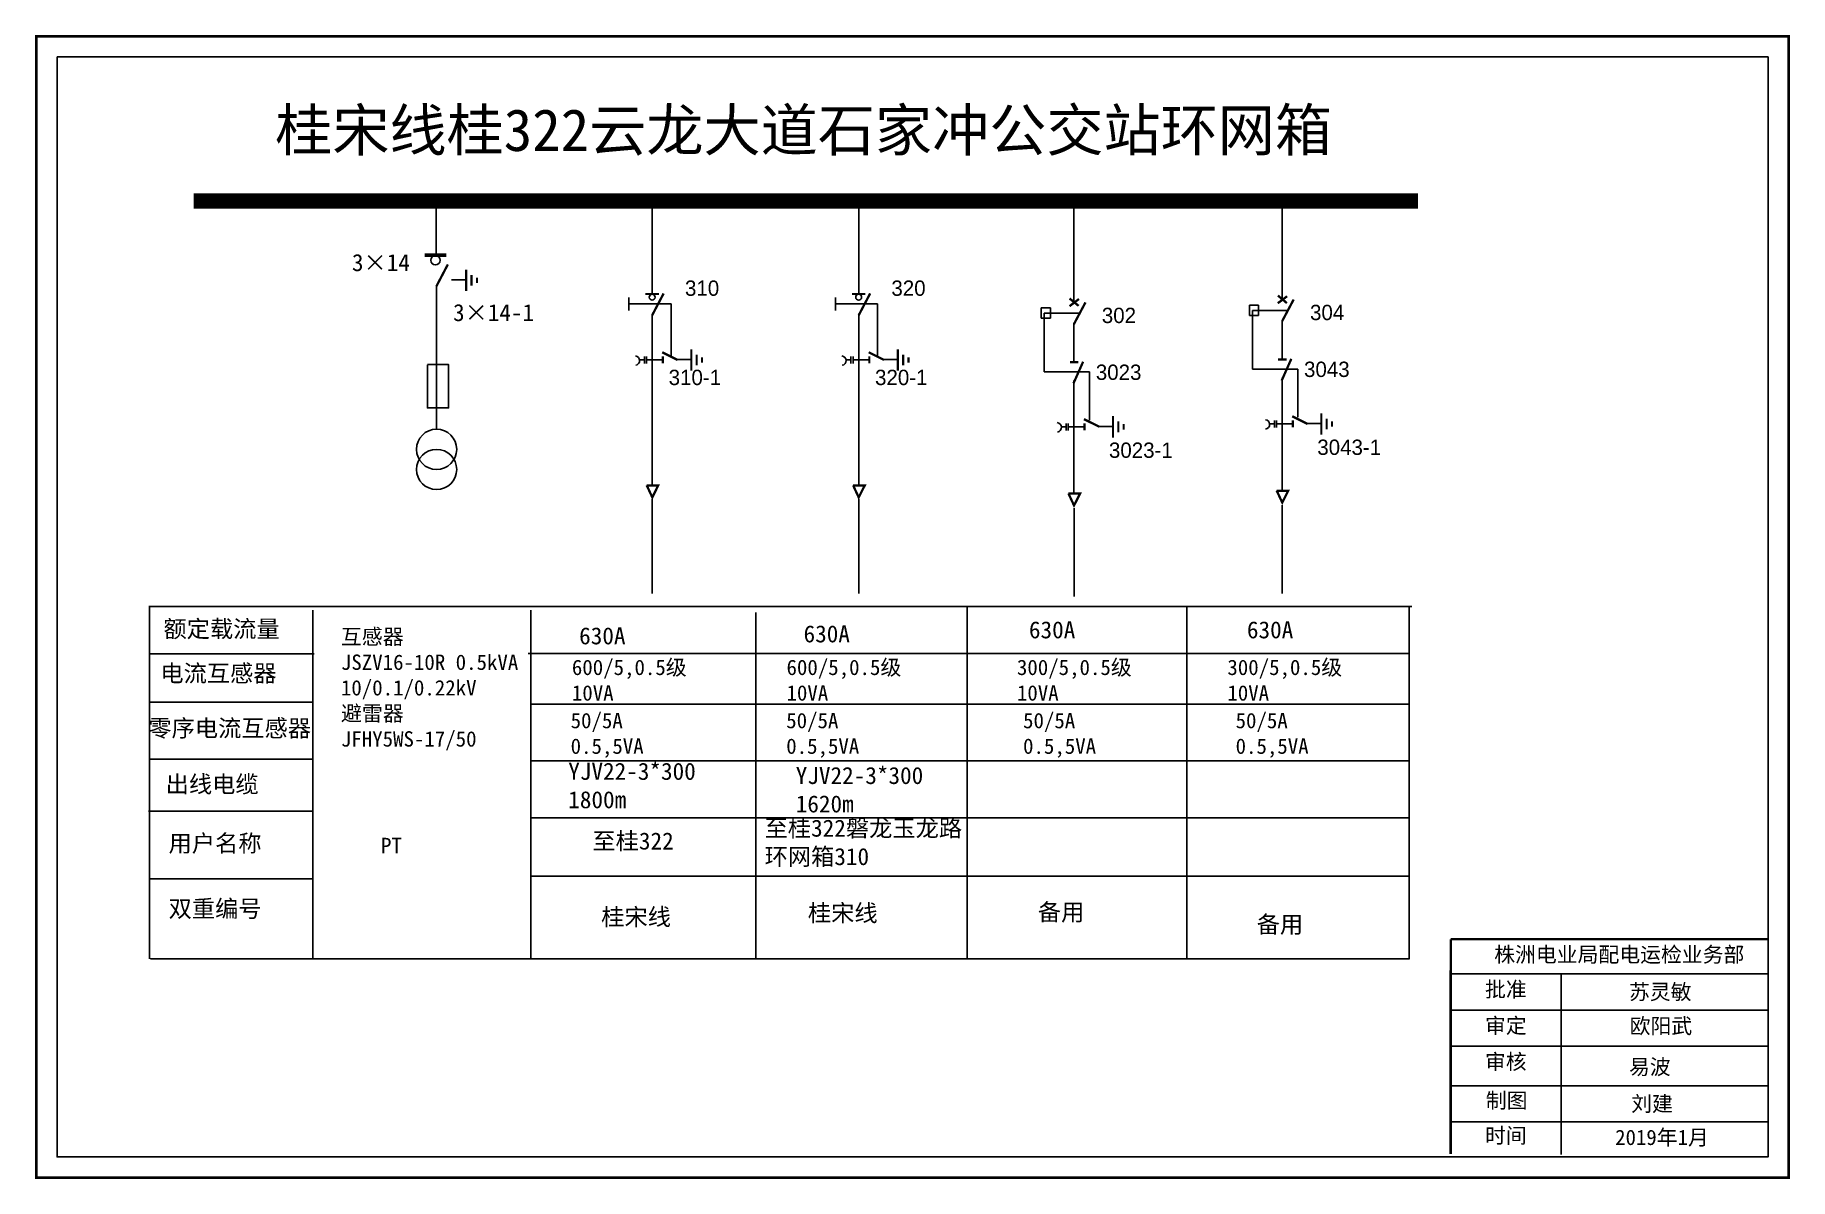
# Model space of a CAD drawing. Extents: x 1290 to 1704, y -528 to -159.
# Drawn here: x 1557.4 to 1683.1, y -432.9 to -351 of the extents above; entities that cross this region are included whole.
import ezdxf

# ---------------------------------------------------------------- set-up
doc = ezdxf.new("R2010")
doc.units = 0
doc.header["$LTSCALE"] = 0.774411
doc.linetypes.add('ACAD_ISO02W100', pattern=[15, 12, -3])
doc.linetypes.add('CENTER', pattern=[50.8, 31.75, -6.35, 6.35, -6.35])
doc.layers.get('0').update_dxf_attribs({"linetype": 'CONTINUOUS'})
doc.layers.add('2', color=7, linetype='CONTINUOUS')
doc.styles.add('hztxt_txtstyle_0.00_0_0', font='simkai.ttf')
doc.styles.add('hztxt_txtstyle_1.80_0_0', font='', dxfattribs={"height": 1.8, "bigfont": 'hztxt.shx'})
doc.styles.add('hztxt_txtstyle_2.70_0_0', font='simkai.ttf', dxfattribs={"height": 2.7})
doc.styles.add('字体', font='', dxfattribs={"height": 2.5})
doc.styles.get('hztxt_txtstyle_1.80_0_0').set_extended_font_data('hztxt')
doc.styles.get('字体').set_extended_font_data('KaiTi_GB2312')

msp = doc.modelspace()

# ---------------------------------------------------------------- texts
at = {"color": 0, "linetype": 'Continuous', "style": 'hztxt_txtstyle_2.70_0_0'}
for s, p in [('3×14', (1580.12, -367.91)), ('3×14-1', (1587.36, -371.49))]:
    msp.add_text(s, height=1.22, dxfattribs=at).set_placement(p)
at = {"color": 0, "style": 'hztxt_txtstyle_1.80_0_0'}
for s, p in [('310', (1603.97, -369.68)), ('320', (1618.75, -369.68)), ('302', (1633.82, -371.63)), ('304', (1648.73, -371.42)), ('3043', (1648.3, -375.49)), ('310-1', (1602.8, -376.07)), ('320-1', (1617.58, -376.07)), ('3023', (1633.39, -375.7)), ('3023-1', (1634.33, -381.28)), ('3043-1', (1649.25, -381.07))]:
    msp.add_text(s, height=1.098, dxfattribs=at).set_placement(p)
at = {"color": 0, "linetype": 'Continuous', "attachment_point": 1}
for s, insert, char_height, width, style in [(' 桂宋线桂322云龙大道石家冲公交站环网箱', (1572.58, -356.31), 3, 85.7498, '字体'), ('{\\fSimSun|b0|i0|c134|p2;额定载流量}', (1566.62, -392.91), 1.2204, 19.6738, 'hztxt_txtstyle_2.70_0_0'), ('{\\fSimSun|b0|i0|c134|p2;630A}', (1612.46, -393.27), 1.2204, 19.6738, 'hztxt_txtstyle_2.70_0_0'), ('{\\fSimSun|b0|i0|c134|p2;630A}', (1628.6, -392.98), 1.2204, 19.6738, 'hztxt_txtstyle_2.70_0_0'), ('{\\fSimSun|b0|i0|c134|p2;630A}', (1644.21, -392.98), 1.2204, 19.6738, 'hztxt_txtstyle_2.70_0_0'), ('\\A1;{\\fSimSun|b0|i0|c134|p2;互感器\\PJSZV16-10R 0.5kVA\\P10/0.1/0.22kV\\P避雷器\\PJFHY5WS-17/50}', (1579.33, -393.53), 1.0983, 20.2524, 'hztxt_txtstyle_2.70_0_0'), ('{\\fSimSun|b0|i0|c134|p2;630A}', (1596.39, -393.41), 1.2204, 19.6738, 'hztxt_txtstyle_2.70_0_0'), ('\\A1;{\\fSimSun|b0|i0|c134|p2;600/5,0.5级\\P10VA}', (1595.87, -395.73), 1.0983, 20.2524, 'hztxt_txtstyle_2.70_0_0'), ('\\A1;{\\fSimSun|b0|i0|c134|p2;600/5,0.5级\\P10VA}', (1611.24, -395.73), 1.0983, 20.2524, 'hztxt_txtstyle_2.70_0_0'), ('\\A1;{\\fSimSun|b0|i0|c134|p2;300/5,0.5级\\P10VA}', (1627.74, -395.73), 1.0983, 20.2524, 'hztxt_txtstyle_2.70_0_0'), ('\\A1;{\\fSimSun|b0|i0|c134|p2;300/5,0.5级\\P10VA}', (1642.81, -395.73), 1.0983, 20.2524, 'hztxt_txtstyle_2.70_0_0'), ('{\\fSimSun|b0|i0|c134|p2;电流互感器}', (1566.4, -396.09), 1.2204, 19.6738, 'hztxt_txtstyle_2.70_0_0'), ('{\\fSimSun|b0|i0|c134|p2;50/5A\\P0.5,5VA}', (1595.78, -399.54), 1.0983, 19.6738, 'hztxt_txtstyle_2.70_0_0'), ('{\\fSimSun|b0|i0|c134|p2;50/5A\\P0.5,5VA}', (1611.22, -399.54), 1.0983, 19.6738, 'hztxt_txtstyle_2.70_0_0'), ('{\\fSimSun|b0|i0|c134|p2;50/5A\\P0.5,5VA}', (1628.18, -399.54), 1.0983, 19.6738, 'hztxt_txtstyle_2.70_0_0'), ('{\\fSimSun|b0|i0|c134|p2;50/5A\\P0.5,5VA}', (1643.4, -399.54), 1.0983, 19.6738, 'hztxt_txtstyle_2.70_0_0'), ('{\\fSimSun|b0|i0|c134|p2;零序电流互感器}', (1565.54, -400.02), 1.2204, 19.6738, 'hztxt_txtstyle_2.70_0_0'), ('YJV22-3*300\\P1800m', (1595.61, -403.11), 1.2204, 19.6738, 'hztxt_txtstyle_2.70_0_0'), ('YJV22-3*300\\P1620m', (1611.9, -403.41), 1.2204, 19.6738, 'hztxt_txtstyle_2.70_0_0'), ('{\\fSimSun|b0|i0|c134|p2;出线电缆}', (1566.78, -404.03), 1.2204, 19.6738, 'hztxt_txtstyle_2.70_0_0'), ('{\\fSimSun|b0|i0|c134|p2;至桂322磐龙玉龙路环网箱310}', (1609.67, -407.18), 1.2204, 14.4381, 'hztxt_txtstyle_2.70_0_0'), ('{\\fSimSun|b0|i0|c134|p2;用户名称}', (1566.99, -408.26), 1.2204, 19.6738, 'hztxt_txtstyle_2.70_0_0'), ('{\\fSimSun|b0|i0|c134|p2;至桂322}', (1597.34, -408.1), 1.2204, 10.5639, 'hztxt_txtstyle_2.70_0_0'), ('{\\fSimSun|b0|i0|c134|p2;PT}', (1582.2, -408.48), 1.1026, 8.5785, 'hztxt_txtstyle_0.00_0_0'), ('{\\fSimSun|b0|i0|c134|p2;双重编号}', (1566.99, -412.94), 1.2204, 19.6738, 'hztxt_txtstyle_2.70_0_0'), ('{\\fSimSun|b0|i0|c134|p2;桂宋线}', (1597.97, -413.53), 1.2204, 10.5639, 'hztxt_txtstyle_2.70_0_0'), ('{\\fSimSun|b0|i0|c134|p2;桂宋线}', (1612.77, -413.25), 1.2204, 10.5639, 'hztxt_txtstyle_2.70_0_0'), ('{\\fSimSun|b0|i0|c134|p2;备用}', (1629.24, -413.19), 1.2204, 19.6738, 'hztxt_txtstyle_2.70_0_0'), ('{\\fSimSun|b0|i0|c134|p2;备用}', (1644.91, -414.07), 1.2204, 19.6738, 'hztxt_txtstyle_2.70_0_0'), ('株洲电业局配电运检业务部', (1661.92, -416.29), 1.0944, 29.9201, '字体'), ('{\\fKaiTi_GB2312|b0|i0|c134|p49;批准}', (1661.26, -418.78), 1.0944, 8.5588, '字体'), ('{\\fSimSun|b0|i0|c134|p2;苏灵敏}', (1671.57, -418.96), 1.0944, 8.5588, '字体'), ('\\f\uffbfﾬￌﾣﾤ_GB2312|b0|i0|c134|p49;审定', (1661.26, -421.38), 1.0944, 8.5588, '字体'), ('{\\fSimSun|b0|i0|c134|p2;欧阳武}', (1671.62, -421.4), 1.0944, 8.5588, '字体'), ('\\f\uffbfﾬￌﾣﾤ_GB2312|b0|i0|c134|p49;审核', (1661.26, -423.96), 1.0944, 8.5588, '字体'), ('易波', (1671.57, -424.33), 1.094, 8.5588, '字体'), ('\\f\uffbfﾬￌﾣﾤ_GB2312|b0|i0|c134|p49;制图', (1661.32, -426.74), 1.0944, 8.5588, '字体'), ('{\\fSimSun|b0|i0|c134|p2;刘建}', (1671.73, -426.97), 1.0944, 8.5588, '字体'), ('\\f\uffbfﾬￌﾣﾤ_GB2312|b0|i0|c134|p49;时间', (1661.26, -429.25), 1.0944, 8.5588, '字体'), ('2019{\\fSimSun|b0|i0|c134|p2;年}1{\\fSimSun|b0|i0|c134|p2;月}', (1670.58, -429.38), 1.0944, 16.0081, '字体')]:
    msp.add_mtext(s, dxfattribs=dict(at, insert=insert, char_height=char_height, width=width, style=style))

# ---------------------------------------------------------------- blocks, each defined once
blk = doc.blocks.new('JD')
for points in [[(-2, 0.2), (-2, -0.2), (2, 0.2), (2, -0.2)], [(1, -1.2), (1, -0.8), (-1, -1.2), (-1, -0.8)], [(-0.5, -1.8), (-0.5, -2.2), (0.5, -1.8), (0.5, -2.2)]]:
    blk.add_trace(points)

# ---------------------------------------------------------------- linework, layer by layer
at = {"color": 0}
for p, q in [((1586.15, -363.09), (1586.15, -366.71)), ((1601.62, -362.8), (1601.62, -369.53)), ((1616.41, -362.8), (1616.41, -369.53)), ((1631.82, -363.11), (1631.82, -370.17)), ((1646.73, -362.9), (1646.73, -369.96)), ((1586.17, -368.95), (1586.17, -379.21)), ((1587.25, -368.54), (1588.29, -368.54)), ((1629.48, -370.55), (1630.14, -370.55)), ((1629.48, -370.55), (1629.48, -371.28)), ((1630.14, -370.55), (1630.14, -371.28)), ((1644.39, -370.34), (1645.05, -370.34)), ((1644.39, -370.34), (1644.39, -371.08)), ((1645.05, -370.34), (1645.05, -371.08)), ((1601.62, -371.03), (1601.62, -383.24)), ((1616.41, -371.03), (1616.41, -383.24)), ((1629.48, -371.28), (1630.14, -371.28)), ((1631.82, -371.67), (1631.82, -374.39)), ((1644.39, -371.08), (1645.05, -371.08)), ((1646.73, -371.46), (1646.73, -374.18)), ((1601.62, -374.27), (1602.38, -374.27)), ((1603.37, -374.25), (1604.41, -374.25)), ((1616.41, -374.27), (1617.17, -374.27)), ((1618.16, -374.25), (1619.2, -374.25)), ((1646.73, -375.54), (1646.73, -383.58)), ((1631.82, -375.75), (1631.82, -383.79)), ((1631.82, -379.05), (1632.58, -379.05)), ((1633.57, -379.03), (1634.61, -379.03)), ((1646.73, -378.85), (1647.5, -378.85)), ((1648.49, -378.82), (1649.52, -378.82)), ((1577.42, -395.3), (1565.64, -395.3)), ((1577.37, -398.76), (1565.6, -398.76)), ((1577.37, -402.85), (1565.6, -402.85)), ((1577.33, -406.58), (1565.55, -406.58)), ((1577.37, -411.43), (1565.6, -411.43))]:
    msp.add_line(p, q, dxfattribs=at)
at = {"color": 0, "linetype": 'ACAD_ISO02W100'}
for p, q in [((1632.15, -370.93), (1629.69, -370.93)), ((1629.69, -370.93), (1629.69, -375.13)), ((1647.06, -370.73), (1644.6, -370.73)), ((1644.6, -370.73), (1644.6, -374.92)), ((1629.69, -375.13), (1632.94, -375.13)), ((1632.94, -375.13), (1632.94, -378.58)), ((1644.6, -374.92), (1647.85, -374.92)), ((1647.85, -374.92), (1647.85, -378.37))]:
    msp.add_line(p, q, dxfattribs=at)
at = {"color": 0, "linetype": 'CENTER'}
for p, q in [((1601.63, -384.23), (1601.63, -390.98)), ((1616.41, -384.23), (1616.41, -390.98)), ((1631.83, -384.87), (1631.83, -391.21)), ((1646.74, -384.66), (1646.74, -391))]:
    msp.add_line(p, q, dxfattribs=at)
at = {"color": 0, "linetype": 'Continuous'}
for p, q in [((1565.57, -391.91), (1656.01, -391.91)), ((1565.62, -417.15), (1565.62, -391.91)), ((1624.17, -391.96), (1624.17, -417.14)), ((1639.9, -391.96), (1639.9, -417.14)), ((1655.84, -391.98), (1655.84, -417.16)), ((1577.31, -392.18), (1577.31, -417.14)), ((1592.94, -392.18), (1592.94, -417.14)), ((1609.05, -392.35), (1609.05, -417.13)), ((1592.75, -395.28), (1655.84, -395.28)), ((1592.94, -398.91), (1655.84, -398.91)), ((1592.94, -402.96), (1655.84, -402.96)), ((1592.94, -407.06), (1655.84, -407.06)), ((1592.94, -411.23), (1655.84, -411.23)), ((1655.84, -417.15), (1565.7, -417.15)), ((1658.81, -418.21), (1681.56, -418.21)), ((1666.71, -418.21), (1666.71, -431.15)), ((1658.81, -420.81), (1681.56, -420.81)), ((1658.81, -423.4), (1681.56, -423.4)), ((1658.81, -426.23), (1681.56, -426.23)), ((1658.81, -428.82), (1681.56, -428.82))]:
    msp.add_line(p, q, dxfattribs=at)
at = {"color": 0, "linetype": 'Continuous', "const_width": 0.182}
msp.add_lwpolyline([(1557.52, -351.11), (1683, -351.11), (1683, -432.81), (1557.52, -432.81)], close=True, dxfattribs=at)
at = {"color": 0, "linetype": 'Continuous'}
msp.add_lwpolyline([(1559, -352.58), (1681.53, -352.58), (1681.53, -431.33), (1559, -431.33)], close=True, dxfattribs=at)
at = {"color": 0}
for points, const_width in [([(1568.78, -362.89), (1656.46, -362.89)], 1.1), ([(1585.33, -366.76), (1586.87, -366.76)], 0.261), ([(1586.17, -368.99), (1586.99, -367.43)], 0.165), ([(1601.62, -371.07), (1602.44, -369.51)], 0.165), ([(1616.41, -371.07), (1617.23, -369.51)], 0.165), ([(1601.13, -369.55), (1602.11, -369.55)], 0.165), ([(1615.92, -369.55), (1616.89, -369.55)], 0.165), ([(1631.51, -369.87), (1632.16, -370.4)], 0.165), ([(1631.51, -370.42), (1632.18, -369.91)], 0.165), ([(1631.82, -371.71), (1632.65, -370.15)], 0.165), ([(1646.43, -369.66), (1647.07, -370.2)], 0.165), ([(1646.42, -370.21), (1647.09, -369.71)], 0.165), ([(1646.73, -371.5), (1647.56, -369.94)], 0.165), ([(1602.34, -373.72), (1603.44, -374.27)], 0.165), ([(1602.38, -374.02), (1602.38, -374.52)], 0.165), ([(1617.13, -373.72), (1618.22, -374.27)], 0.165), ([(1617.17, -374.02), (1617.17, -374.52)], 0.165), ([(1631.53, -374.44), (1632.14, -374.44)], 0.165), ([(1631.79, -375.95), (1632.48, -374.4)], 0.165), ([(1646.44, -374.23), (1647.05, -374.23)], 0.165), ([(1646.7, -375.75), (1647.39, -374.19)], 0.165), ([(1647.45, -378.3), (1648.55, -378.85)], 0.165), ([(1632.54, -378.51), (1633.64, -379.05)], 0.165), ([(1632.58, -378.8), (1632.58, -379.31)], 0.165), ([(1647.5, -378.59), (1647.5, -379.1)], 0.165), ([(1601.22, -383.26), (1602.05, -383.26), (1601.63, -384.11), (1601.23, -383.25)], 0.165), ([(1616, -383.26), (1616.84, -383.26), (1616.41, -384.11), (1616.01, -383.25)], 0.165), ([(1631.42, -383.84), (1632.26, -383.84), (1631.83, -384.69), (1631.43, -383.83)], 0.165), ([(1646.33, -383.63), (1647.17, -383.63), (1646.74, -384.48), (1646.34, -383.62)], 0.165)]:
    msp.add_lwpolyline(points, dxfattribs=dict(at, const_width=const_width))
for points in [[(1599.96, -369.8), (1599.96, -370.72)], [(1614.75, -369.8), (1614.75, -370.72)], [(1601.07, -374.26), (1600.72, -374.26)], [(1601.07, -374.03), (1601.07, -374.53)], [(1601.22, -374.03), (1601.22, -374.53)], [(1601.62, -374.26), (1601.22, -374.26)], [(1615.85, -374.26), (1615.51, -374.26)], [(1615.85, -374.03), (1615.85, -374.53)], [(1616.01, -374.03), (1616.01, -374.53)], [(1616.41, -374.26), (1616.01, -374.26)], [(1585.52, -374.63), (1585.52, -377.71), (1587.04, -377.71), (1587.04, -374.6), (1585.52, -374.6)], [(1631.27, -379.05), (1630.92, -379.05)], [(1631.27, -378.81), (1631.27, -379.32)], [(1631.42, -378.81), (1631.42, -379.32)], [(1631.82, -379.05), (1631.42, -379.05)], [(1646.18, -378.84), (1645.83, -378.84)], [(1646.18, -378.61), (1646.18, -379.11)], [(1646.33, -378.61), (1646.33, -379.11)], [(1646.73, -378.84), (1646.33, -378.84)]]:
    msp.add_lwpolyline(points, dxfattribs=at)
at = {"color": 0, "linetype": 'ACAD_ISO02W100'}
for points in [[(1602.97, -374.01), (1602.97, -370.26), (1599.96, -370.26)], [(1617.76, -374.01), (1617.76, -370.26), (1614.75, -370.26)]]:
    msp.add_lwpolyline(points, dxfattribs=at)
at = {"color": 0}
for points in [[(1600.42, -373.98, -0.877934), (1600.44, -374.65)], [(1615.21, -373.98, -0.877934), (1615.22, -374.65)], [(1630.63, -378.76, -0.877934), (1630.64, -379.43)], [(1645.54, -378.55, -0.877934), (1645.55, -379.22)]]:
    msp.add_lwpolyline(points, format="xyb", dxfattribs=at)
at = {"color": 0, "linetype": 'Continuous', "const_width": 0.182}
for points in [[(1658.81, -415.74), (1658.8, -431.11)], [(1658.81, -415.74), (1681.56, -415.74)]]:
    msp.add_lwpolyline(points, dxfattribs=at)
at = {"color": 0}
for centre, radius in [((1586.1, -367.13), 0.335), ((1601.62, -369.78), 0.211), ((1616.41, -369.78), 0.211)]:
    msp.add_circle(centre, radius, dxfattribs=at)
at = {"layer": '2', "color": 0}
for centre in [(1586.18, -380.67), (1586.18, -382.11)]:
    msp.add_circle(centre, 1.44, dxfattribs=at)

# ---------------------------------------------------------------- block references
at = {"color": 0, "xscale": 0.3844120780053686, "yscale": 0.3844120780053686, "zscale": 0.3844120780054647, "rotation": 90}
for p in [(1588.3, -368.57), (1604.42, -374.28), (1619.21, -374.28), (1649.54, -378.85), (1634.62, -379.06)]:
    msp.add_blockref('JD', p, dxfattribs=at)

msp.set_redraw_order([(e.dxf.handle, doc.entitydb.next_handle()) for e in msp.query("TEXT MTEXT ATTDEF DIMENSION ARC_DIMENSION")])  # texts and dimensions are drawn at this point

doc.saveas('drawing.dxf')
